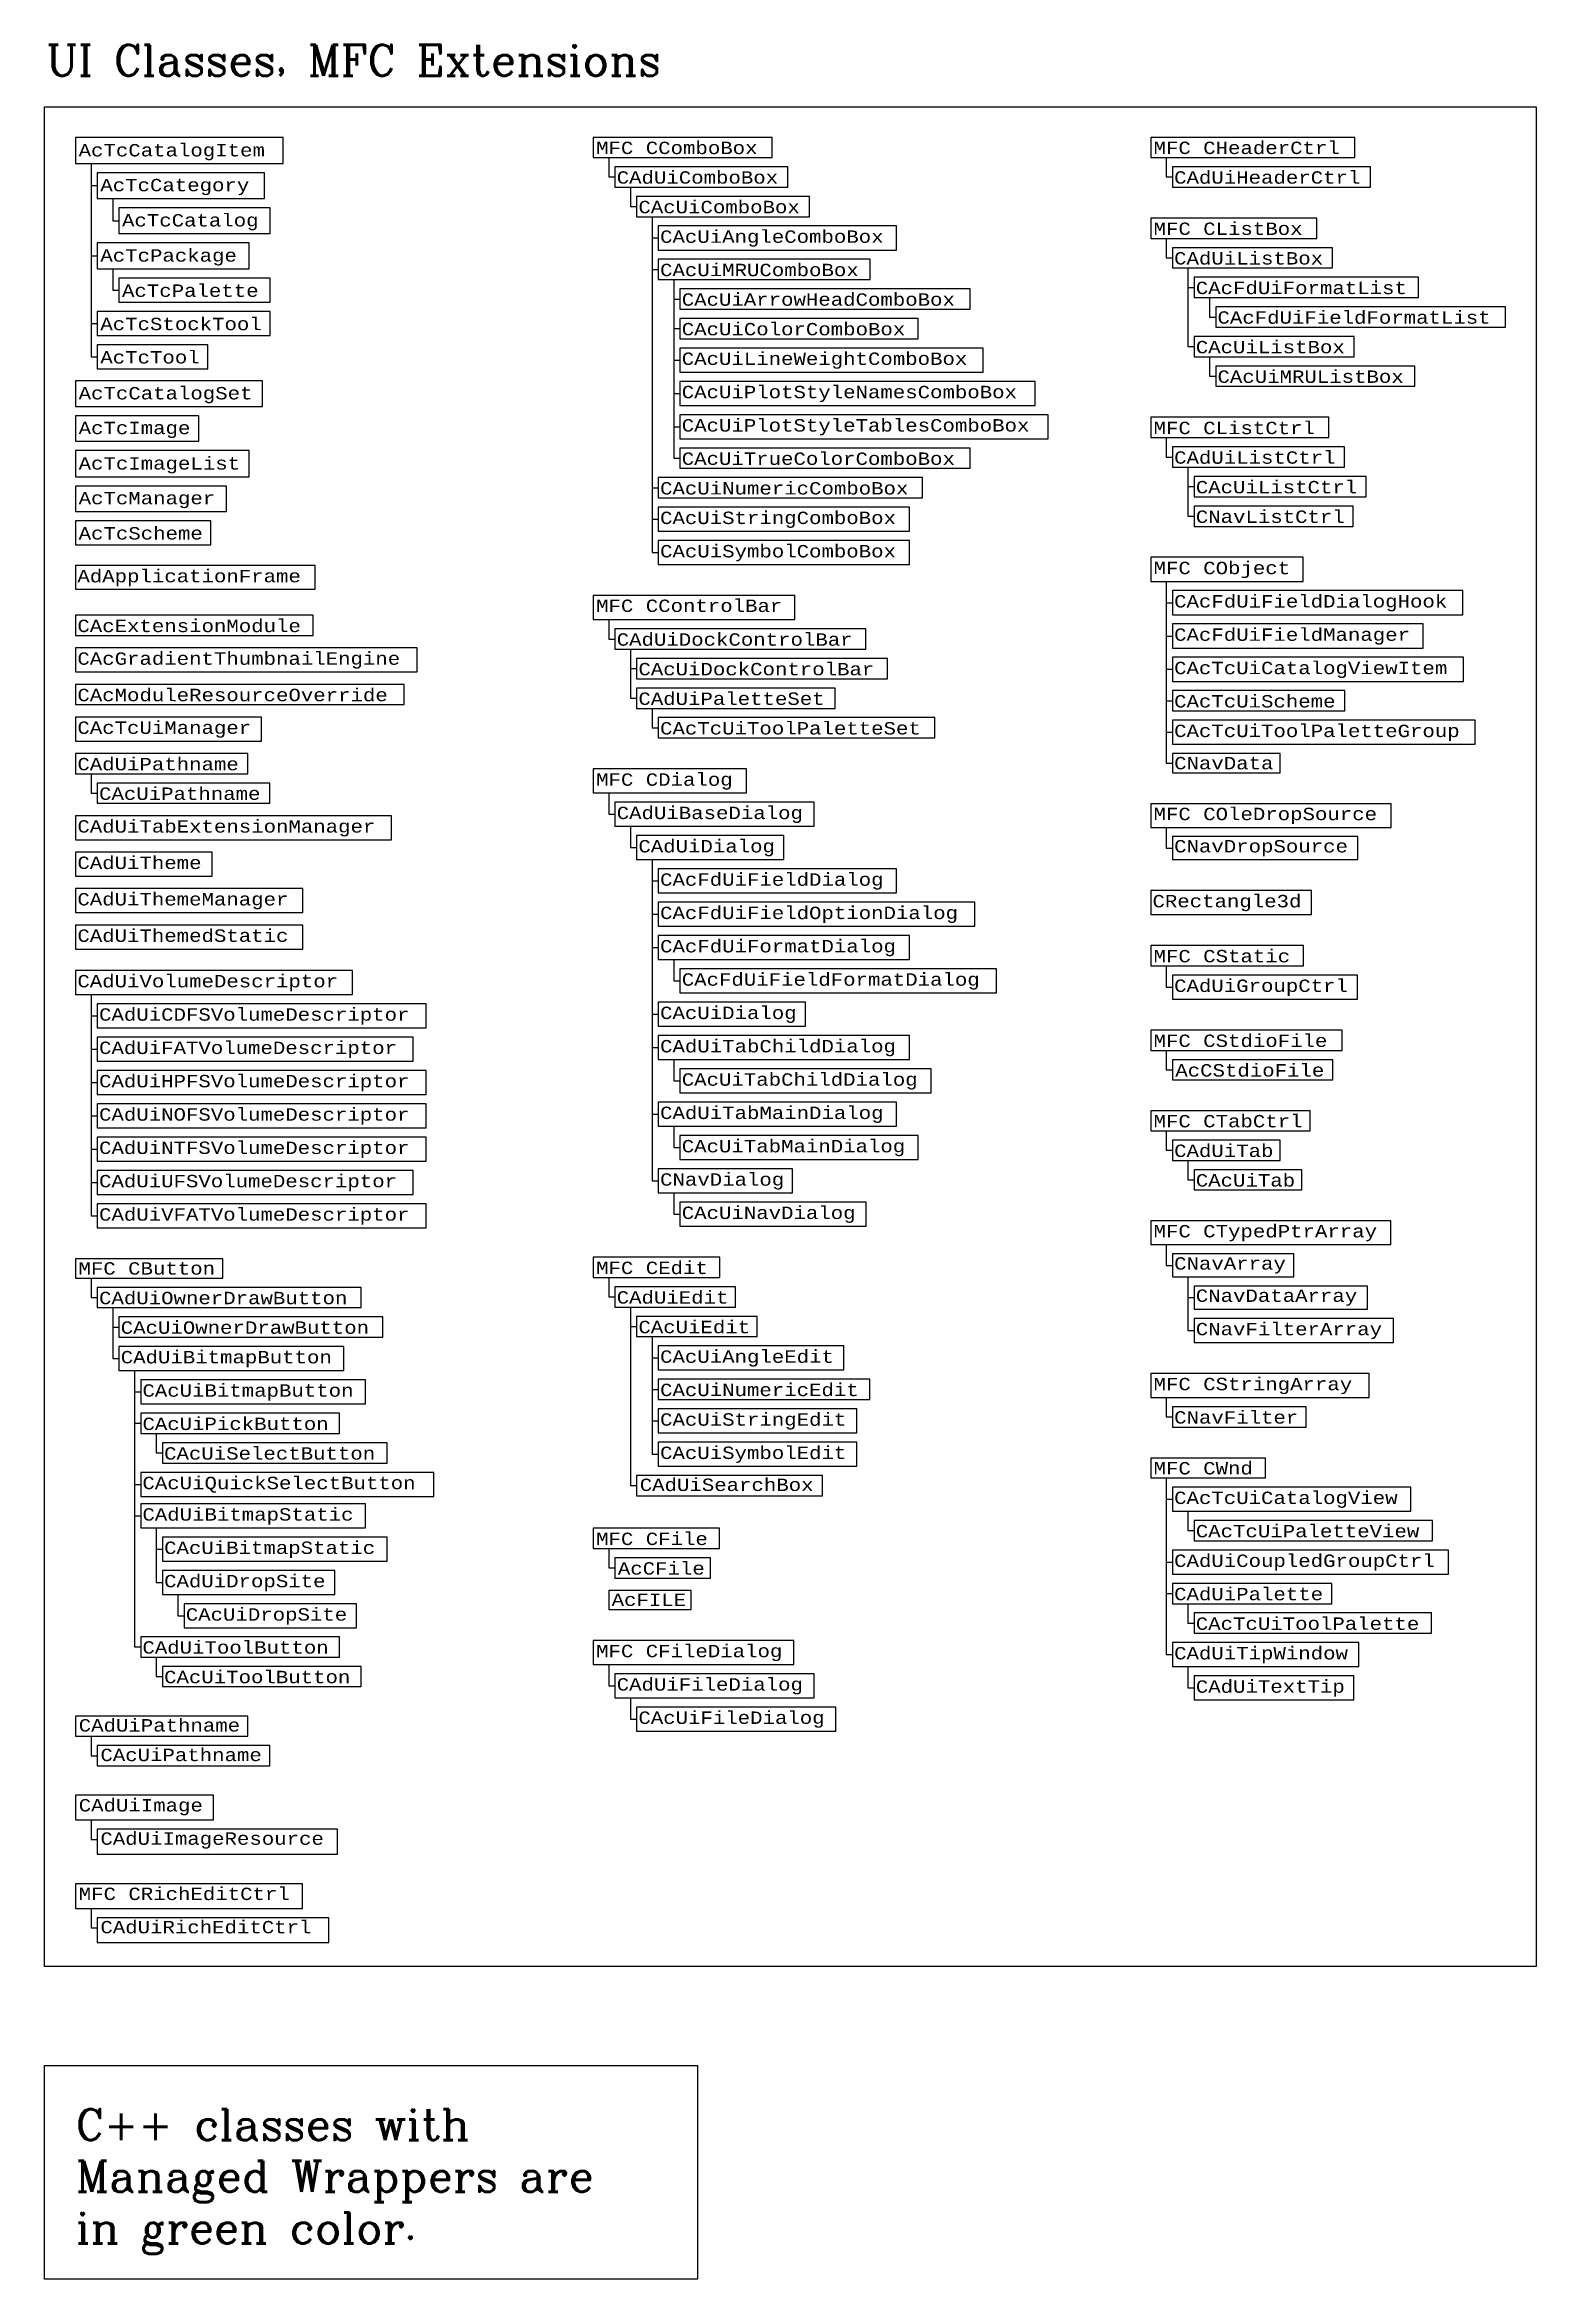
# Model space of a CAD drawing. Header units: inches. Extents: x 349 to 921, y -344 to 10.
# Drawn here: x 539 to 587.2, y -70 to 2.1 of the extents above; entities that cross this region are included whole.
import ezdxf

# ---------------------------------------------------------------- set-up
doc = ezdxf.new("R2010")
doc.units = ezdxf.units.IN
doc.header["$MEASUREMENT"] = 0
for name, color, linetype in [('ObjectARX 2009 Unmanaged classes', 7, 'Continuous'), ('Unmanaged classes', 7, 'Continuous'), ('Unmanaged classes w .NET Wrappers', 3, 'Continuous')]:
    doc.layers.add(name, color=color, linetype=linetype)
doc.styles.add('Headings', font='romanc.shx', dxfattribs={"height": 1})
doc.styles.get("Standard").update_dxf_attribs({"font": 'cour.ttf'})
doc.styles.add('Unmanaged', font='cour.ttf', dxfattribs={"height": 0.2})

msp = doc.modelspace()

# ---------------------------------------------------------------- texts
at = {"color": 7, "insert": (539.052, 2.1), "char_height": 1, "width": 47.11058, "attachment_point": 1, "style": 'Headings'}
msp.add_mtext('UI Classes, MFC Extensions', dxfattribs=at)
at = {"insert": (540.012, -64.515), "char_height": 1, "width": 18.80992, "attachment_point": 1, "style": 'Headings'}
msp.add_mtext('C++ classes with Managed Wrappers are in green color.', dxfattribs=at)
at = {"layer": 'ObjectARX 2009 Unmanaged classes'}
for s, p in [('CAdUiTheme', (540.058, -24.499)), ('CAdUiThemeManager', (540.058, -25.675)), ('CAdUiThemedStatic', (540.058, -26.85))]:
    msp.add_text(s, height=0.4, dxfattribs=at).set_placement(p)
at = {"layer": 'ObjectARX 2009 Unmanaged classes', "char_height": 0.4, "attachment_point": 1}
for s, insert in [('{\\Fcourier new;CAdUiSearchBox}', (558.214, -44.17)), ('{\\Fcourier new;CAdUiPathname}', (540.101, -51.931)), ('{\\Fcourier new;CAcUiPathname}', (540.801, -52.886)), ('{\\Fcourier new|c0;CAdUiImage}', (540.101, -54.511)), ('{\\Fcourier new|c0;CAdUiImageResource}', (540.801, -55.586)), ('{\\Fcourier new|c0;MFC CRichEditCtrl}', (540.101, -57.369)), ('{\\Fcourier new|c0;CAdUiRichEditCtrl}', (540.801, -58.443))]:
    msp.add_mtext(s, dxfattribs=dict(at, insert=insert))
at = {"layer": 'Unmanaged classes', "style": 'Unmanaged'}
for s, p in [('MFC CComboBox', (556.806, -1.429)), ('MFC CHeaderCtrl', (574.804, -1.429)), ('CAdUiComboBox', (557.471, -2.384)), ('CAdUiHeaderCtrl', (575.468, -2.384)), ('CAcUiComboBox', (558.171, -3.338)), ('MFC CListBox', (574.804, -4.038)), ('CAcUiAngleComboBox', (558.871, -4.293)), ('CAcUiMRUComboBox', (558.871, -5.369)), ('CAdUiListBox', (575.468, -4.993)), ('CAcFdUiFormatList', (576.168, -5.948)), ('CAcUiArrowHeadComboBox', (559.571, -6.323)), ('CAcFdUiFieldFormatList', (576.868, -6.903)), ('CAcUiColorComboBox', (559.571, -7.278)), ('CAcUiLineWeightComboBox', (559.571, -8.233)), ('CAcUiListBox', (576.168, -7.857)), ('CAcUiMRUListBox', (576.868, -8.812)), ('CAcUiPlotStyleNamesComboBox', (559.571, -9.308)), ('CAcUiPlotStyleTablesComboBox', (559.571, -10.383)), ('MFC CListCtrl', (574.804, -10.467)), ('CAcUiTrueColorComboBox', (559.571, -11.459)), ('CAdUiListCtrl', (575.468, -11.421)), ('CAcUiNumericComboBox', (558.871, -12.414)), ('CAcUiListCtrl', (576.168, -12.376)), ('CAcUiStringComboBox', (558.871, -13.368)), ('CNavListCtrl', (576.168, -13.331)), ('CAcUiSymbolComboBox', (558.871, -14.444)), ('AdApplicationFrame', (540.058, -15.248)), ('MFC CObject', (574.804, -14.985)), ('MFC CControlBar', (556.806, -16.205)), ('CAcFdUiFieldDialogHook', (575.468, -16.061)), ('CAcExtensionModule', (540.058, -16.854)), ('CAdUiDockControlBar', (557.471, -17.294)), ('CAcFdUiFieldManager', (575.468, -17.136)), ('CAcGradientThumbnailEngine', (540.058, -17.909)), ('CAcUiDockControlBar', (558.171, -18.249)), ('CAcTcUiCatalogViewItem', (575.468, -18.212)), ('CAcModuleResourceOverride', (540.058, -19.084)), ('CAdUiPaletteSet', (558.171, -19.204)), ('CAcTcUiScheme', (575.468, -19.287)), ('CAcTcUiManager', (540.058, -20.139)), ('CAcTcUiToolPaletteSet', (558.871, -20.158)), ('CAcTcUiToolPaletteGroup', (575.468, -20.242)), ('CAdUiPathname', (540.058, -21.314)), ('CNavData', (575.468, -21.283)), ('MFC CDialog', (556.806, -21.813)), ('CAcUiPathname', (540.758, -22.269)), ('CAdUiTabExtensionManager', (540.058, -23.324)), ('CAdUiBaseDialog', (557.471, -22.889)), ('MFC COleDropSource', (574.804, -22.923)), ('CAdUiDialog', (558.171, -23.964)), ('CNavDropSource', (575.468, -23.964)), ('CAcFdUiFieldDialog', (558.871, -25.039)), ('CAcFdUiFieldOptionDialog', (558.871, -26.115)), ('CRectangle3d', (574.768, -25.736)), ('CAcFdUiFormatDialog', (558.871, -27.19)), ('MFC CStatic', (574.804, -27.511)), ('CAdUiVolumeDescriptor', (540.058, -28.318)), ('CAcFdUiFieldFormatDialog', (559.571, -28.265)), ('CAdUiGroupCtrl', (575.468, -28.466)), ('CAdUiCDFSVolumeDescriptor', (540.758, -29.394)), ('CAcUiDialog', (558.871, -29.341)), ('CAdUiFATVolumeDescriptor', (540.758, -30.469)), ('CAdUiTabChildDialog', (558.871, -30.416)), ('MFC CStdioFile', (574.804, -30.241)), ('AcCStdioFile', (575.506, -31.196)), ('CAdUiHPFSVolumeDescriptor', (540.758, -31.544)), ('CAcUiTabChildDialog', (559.571, -31.492)), ('CAdUiNOFSVolumeDescriptor', (540.758, -32.62)), ('CAdUiTabMainDialog', (558.871, -32.567)), ('MFC CTabCtrl', (574.804, -32.836)), ('CAdUiNTFSVolumeDescriptor', (540.758, -33.695)), ('CAcUiTabMainDialog', (559.571, -33.642)), ('CAdUiTab', (575.468, -33.791)), ('CAdUiUFSVolumeDescriptor', (540.758, -34.77)), ('CNavDialog', (558.871, -34.718)), ('CAcUiTab', (576.168, -34.746)), ('CAdUiVFATVolumeDescriptor', (540.758, -35.846)), ('CAcUiNavDialog', (559.571, -35.793)), ('MFC CTypedPtrArray', (574.804, -36.386)), ('MFC CButton', (540.093, -37.587)), ('MFC CEdit', (556.806, -37.569)), ('CNavArray', (575.468, -37.427)), ('CNavArray', (575.468, -37.427)), ('CAdUiOwnerDrawButton', (540.758, -38.542)), ('CAdUiEdit', (557.471, -38.523)), ('CNavDataArray', (576.168, -38.468)), ('CNavDataArray', (576.168, -38.468)), ('CAcUiOwnerDrawButton', (541.458, -39.496)), ('CAcUiEdit', (558.171, -39.478)), ('CNavFilterArray', (576.168, -39.544)), ('CNavFilterArray', (576.168, -39.544)), ('CAdUiBitmapButton', (541.458, -40.451)), ('CAcUiAngleEdit', (558.871, -40.433)), ('CAcUiBitmapButton', (542.158, -41.527)), ('CAcUiNumericEdit', (558.871, -41.508)), ('MFC CStringArray', (574.804, -41.319)), ('CAcUiPickButton', (542.158, -42.602)), ('CAcUiStringEdit', (558.871, -42.463)), ('CNavFilter', (575.468, -42.395)), ('CAcUiSelectButton', (542.858, -43.557)), ('CAcUiSymbolEdit', (558.871, -43.538)), ('MFC CWnd', (574.804, -44.035)), ('CAcUiQuickSelectButton', (542.158, -44.511)), ('CAcTcUiCatalogView', (575.468, -44.99)), ('CAdUiBitmapStatic', (542.158, -45.526)), ('MFC CFile', (556.806, -46.314)), ('CAcTcUiPaletteView', (576.168, -46.065)), ('CAcUiBitmapStatic', (542.858, -46.602)), ('AcCFile', (557.508, -47.268)), ('CAdUiCoupledGroupCtrl', (575.468, -47.02)), ('CAdUiDropSite', (542.858, -47.677)), ('AcFILE', (557.308, -48.279)), ('CAdUiPalette', (575.468, -48.095)), ('CAcUiDropSite', (543.558, -48.753)), ('CAcTcUiToolPalette', (576.168, -49.05)), ('CAdUiToolButton', (542.158, -49.817)), ('MFC CFileDialog', (556.806, -49.934)), ('CAdUiTipWindow', (575.468, -50.004)), ('CAcUiToolButton', (542.858, -50.772)), ('CAdUiFileDialog', (557.471, -51.01)), ('CAdUiTextTip', (576.168, -51.08)), ('CAcUiFileDialog', (558.171, -52.085))]:
    msp.add_text(s, height=0.4, dxfattribs=at).set_placement(p)
at = {"layer": 'Unmanaged classes w .NET Wrappers', "style": 'Unmanaged'}
for s, p in [('AcTcCatalogItem', (540.099, -1.505)), ('AcTcCategory', (540.799, -2.63)), ('AcTcCatalog', (541.499, -3.766)), ('AcTcPackage', (540.799, -4.901)), ('AcTcPalette', (541.499, -6.037)), ('AcTcStockTool', (540.799, -7.112)), ('AcTcTool', (540.799, -8.187)), ('AcTcCatalogSet', (540.099, -9.346)), ('AcTcImage', (540.099, -10.467)), ('AcTcImageList', (540.099, -11.61)), ('AcTcManager', (540.099, -12.731)), ('AcTcScheme', (540.099, -13.867))]:
    msp.add_text(s, height=0.4, dxfattribs=at).set_placement(p)

# ---------------------------------------------------------------- linework, layer by layer
for p, q in [((540.501, -1.736), (540.501, -7.97)), ((557.214, -1.54), (557.214, -2.168)), ((575.212, -1.54), (575.212, -2.168)), ((540.501, -2.448), (540.701, -2.448)), ((541.201, -2.861), (541.201, -3.579)), ((557.214, -2.168), (557.414, -2.168)), ((557.914, -2.495), (557.914, -3.122)), ((575.212, -2.168), (575.412, -2.168)), ((541.201, -3.579), (541.401, -3.579)), ((557.914, -3.122), (558.114, -3.122)), ((558.614, -3.45), (558.614, -14.288)), ((558.614, -4.137), (558.814, -4.137)), ((575.212, -4.15), (575.212, -4.777)), ((540.501, -4.715), (540.701, -4.715)), ((575.212, -4.777), (575.412, -4.777)), ((541.201, -5.132), (541.201, -5.82)), ((558.614, -5.152), (558.814, -5.152)), ((559.314, -5.48), (559.314, -11.243)), ((575.912, -5.104), (575.912, -7.641)), ((575.912, -5.732), (576.112, -5.732)), ((541.201, -5.82), (541.401, -5.82)), ((559.314, -6.107), (559.514, -6.107)), ((576.612, -6.059), (576.612, -6.687)), ((540.501, -6.895), (540.701, -6.895)), ((559.314, -7.062), (559.514, -7.062)), ((576.612, -6.687), (576.812, -6.687)), ((575.912, -7.641), (576.112, -7.641)), ((540.501, -7.97), (540.701, -7.97)), ((559.314, -8.077), (559.514, -8.077)), ((576.612, -7.969), (576.612, -8.596)), ((576.612, -8.596), (576.812, -8.596)), ((559.314, -9.152), (559.514, -9.152)), ((559.314, -10.228), (559.514, -10.228)), ((575.212, -10.578), (575.212, -11.205)), ((559.314, -11.243), (559.514, -11.243)), ((575.212, -11.205), (575.412, -11.205)), ((575.912, -11.533), (575.912, -13.115)), ((558.614, -12.197), (558.814, -12.197)), ((575.912, -12.16), (576.112, -12.16)), ((558.614, -13.212), (558.814, -13.212)), ((575.912, -13.115), (576.112, -13.115)), ((558.614, -14.288), (558.814, -14.288)), ((575.212, -15.217), (575.212, -21.084)), ((557.214, -16.451), (557.214, -17.078)), ((575.212, -15.905), (575.412, -15.905)), ((557.214, -17.078), (557.414, -17.078)), ((575.212, -16.981), (575.412, -16.981)), ((557.914, -17.406), (557.914, -18.988)), ((557.914, -18.033), (558.114, -18.033)), ((575.212, -18.056), (575.412, -18.056)), ((557.914, -18.988), (558.114, -18.988)), ((558.614, -19.315), (558.614, -19.942)), ((575.212, -19.071), (575.412, -19.071)), ((558.614, -19.942), (558.814, -19.942)), ((575.212, -20.086), (575.412, -20.086)), ((540.501, -21.426), (540.501, -22.053)), ((575.212, -21.084), (575.412, -21.084)), ((540.501, -22.053), (540.701, -22.053)), ((557.214, -22.045), (557.214, -22.733)), ((557.214, -22.733), (557.414, -22.733)), ((557.914, -23.121), (557.914, -23.808)), ((575.212, -23.155), (575.212, -23.826)), ((557.914, -23.808), (558.114, -23.808)), ((558.614, -24.196), (558.614, -34.562)), ((575.212, -23.826), (575.412, -23.826)), ((558.614, -24.884), (558.814, -24.884)), ((558.614, -25.959), (558.814, -25.959)), ((558.614, -27.034), (558.814, -27.034)), ((559.314, -27.422), (559.314, -28.11)), ((559.314, -28.11), (559.514, -28.11)), ((575.212, -27.622), (575.212, -28.31)), ((540.501, -28.55), (540.501, -35.69)), ((575.212, -28.31), (575.412, -28.31)), ((540.501, -29.238), (540.701, -29.238)), ((558.614, -29.185), (558.814, -29.185)), ((558.614, -30.261), (558.814, -30.261)), ((540.501, -30.313), (540.701, -30.313)), ((559.314, -30.648), (559.314, -31.336)), ((575.212, -30.353), (575.212, -30.98)), ((575.212, -30.98), (575.412, -30.98)), ((540.501, -31.389), (540.701, -31.389)), ((559.314, -31.336), (559.514, -31.336)), ((558.614, -32.411), (558.814, -32.411)), ((540.501, -32.464), (540.701, -32.464)), ((559.314, -32.799), (559.314, -33.487)), ((575.212, -32.948), (575.212, -33.575)), ((540.501, -33.539), (540.701, -33.539)), ((559.314, -33.487), (559.514, -33.487)), ((575.212, -33.575), (575.412, -33.575)), ((558.614, -34.562), (558.814, -34.562)), ((575.912, -33.902), (575.912, -34.53)), ((575.912, -34.53), (576.112, -34.53)), ((540.501, -34.615), (540.701, -34.615)), ((559.314, -34.95), (559.314, -35.637)), ((540.501, -35.69), (540.701, -35.69)), ((559.314, -35.637), (559.514, -35.637)), ((575.212, -36.618), (575.212, -37.289)), ((575.212, -36.618), (575.212, -37.289)), ((575.212, -37.289), (575.412, -37.289)), ((575.212, -37.289), (575.412, -37.289)), ((540.501, -37.698), (540.501, -38.326)), ((557.214, -37.68), (557.214, -38.307)), ((575.912, -37.659), (575.912, -39.388)), ((575.912, -37.659), (575.912, -39.388)), ((540.501, -38.326), (540.701, -38.326)), ((541.201, -38.653), (541.201, -40.295)), ((557.214, -38.307), (557.414, -38.307)), ((557.914, -38.635), (557.914, -44.397)), ((575.912, -38.33), (576.112, -38.33)), ((575.912, -38.33), (576.112, -38.33)), ((541.201, -39.28), (541.401, -39.28)), ((557.914, -39.262), (558.114, -39.262)), ((558.614, -39.589), (558.614, -43.382)), ((575.912, -39.388), (576.112, -39.388)), ((575.912, -39.388), (576.112, -39.388)), ((541.201, -40.295), (541.401, -40.295)), ((558.614, -40.277), (558.814, -40.277)), ((541.901, -40.683), (541.901, -49.601)), ((541.901, -41.371), (542.101, -41.371)), ((558.614, -41.292), (558.814, -41.292)), ((575.212, -41.551), (575.212, -42.178)), ((541.901, -42.386), (542.101, -42.386)), ((558.614, -42.307), (558.814, -42.307)), ((575.212, -42.178), (575.412, -42.178)), ((542.601, -42.713), (542.601, -43.341)), ((542.601, -43.341), (542.801, -43.341)), ((558.614, -43.382), (558.814, -43.382)), ((541.901, -44.356), (542.101, -44.356)), ((557.914, -44.397), (558.114, -44.397)), ((575.212, -44.146), (575.212, -49.849)), ((541.901, -45.371), (542.101, -45.371)), ((575.212, -44.834), (575.412, -44.834)), ((575.912, -45.222), (575.912, -45.849)), ((542.601, -45.758), (542.601, -47.521)), ((575.912, -45.849), (576.112, -45.849)), ((542.601, -46.446), (542.801, -46.446)), ((557.214, -46.425), (557.214, -47.052)), ((575.212, -46.864), (575.412, -46.864)), ((542.601, -47.521), (542.801, -47.521)), ((557.214, -47.052), (557.414, -47.052)), ((543.301, -47.909), (543.301, -48.597)), ((575.212, -47.879), (575.412, -47.879)), ((575.912, -48.206), (575.912, -48.834)), ((543.301, -48.597), (543.501, -48.597)), ((575.912, -48.834), (576.112, -48.834)), ((541.901, -49.601), (542.101, -49.601)), ((542.601, -49.928), (542.601, -50.556)), ((557.214, -50.166), (557.214, -50.854)), ((575.212, -49.849), (575.412, -49.849)), ((575.912, -50.236), (575.912, -50.924)), ((542.601, -50.556), (542.801, -50.556)), ((557.214, -50.854), (557.414, -50.854)), ((575.912, -50.924), (576.112, -50.924)), ((557.914, -51.242), (557.914, -51.929)), ((540.501, -52.486), (540.501, -53.113)), ((557.914, -51.929), (558.114, -51.929)), ((540.501, -53.113), (540.701, -53.113)), ((540.501, -55.186), (540.501, -55.813)), ((540.501, -55.813), (540.701, -55.813)), ((540.501, -58.043), (540.501, -58.671)), ((540.501, -58.671), (540.701, -58.671))]:
    msp.add_line(p, q)
for points in [[(539.001, 0.1), (587.162, 0.1), (587.162, -59.909), (539.001, -59.909)], [(540.001, -0.9), (540.001, -1.736), (546.705, -1.736), (546.705, -0.9)], [(556.714, -0.9), (556.714, -1.54), (562.495, -1.54), (562.495, -0.9)], [(574.712, -0.9), (574.712, -1.54), (581.304, -1.54), (581.304, -0.9)], [(540.701, -2.036), (540.701, -2.861), (546.096, -2.861), (546.096, -2.036)], [(557.414, -1.84), (557.414, -2.495), (562.999, -2.495), (562.999, -1.84)], [(575.412, -1.84), (575.412, -2.495), (581.808, -2.495), (581.808, -1.84)], [(558.114, -2.795), (558.114, -3.45), (563.699, -3.45), (563.699, -2.795)], [(541.401, -3.161), (541.401, -3.997), (546.284, -3.997), (546.284, -3.161)], [(574.712, -3.495), (574.712, -4.15), (580.073, -4.15), (580.073, -3.495)], [(540.701, -4.297), (540.701, -5.132), (545.608, -5.132), (545.608, -4.297)], [(558.814, -3.75), (558.814, -4.525), (566.5, -4.525), (566.5, -3.75)], [(558.814, -4.825), (558.814, -5.48), (565.659, -5.48), (565.659, -4.825)], [(575.412, -4.45), (575.412, -5.104), (580.577, -5.104), (580.577, -4.45)], [(541.401, -5.432), (541.401, -6.208), (546.284, -6.208), (546.284, -5.432)], [(576.112, -5.404), (576.112, -6.059), (583.361, -6.059), (583.361, -5.404)], [(559.514, -5.78), (559.514, -6.435), (568.88, -6.435), (568.88, -5.78)], [(576.812, -6.359), (576.812, -7.014), (586.162, -7.014), (586.162, -6.359)], [(540.701, -6.508), (540.701, -7.283), (546.284, -7.283), (546.284, -6.508)], [(559.514, -6.735), (559.514, -7.389), (567.2, -7.389), (567.2, -6.735)], [(540.701, -7.583), (540.701, -8.358), (544.273, -8.358), (544.273, -7.583)], [(559.514, -7.689), (559.514, -8.465), (569.301, -8.465), (569.301, -7.689)], [(576.112, -7.314), (576.112, -7.969), (581.277, -7.969), (581.277, -7.314)], [(576.812, -8.269), (576.812, -8.923), (583.237, -8.923), (583.237, -8.269)], [(540.001, -8.742), (540.001, -9.577), (546.037, -9.577), (546.037, -8.742)], [(559.514, -8.765), (559.514, -9.54), (570.981, -9.54), (570.981, -8.765)], [(540.001, -9.877), (540.001, -10.698), (543.981, -10.698), (543.981, -9.877)], [(559.514, -9.84), (559.514, -10.615), (571.402, -10.615), (571.402, -9.84)], [(574.712, -9.923), (574.712, -10.578), (580.464, -10.578), (580.464, -9.923)], [(540.001, -10.998), (540.001, -11.841), (545.599, -11.841), (545.599, -10.998)], [(559.514, -10.915), (559.514, -11.57), (568.88, -11.57), (568.88, -10.915)], [(575.412, -10.878), (575.412, -11.533), (580.967, -11.533), (580.967, -10.878)], [(540.001, -12.141), (540.001, -12.962), (544.867, -12.962), (544.867, -12.141)], [(558.814, -11.87), (558.814, -12.525), (567.34, -12.525), (567.34, -11.87)], [(576.112, -11.833), (576.112, -12.487), (581.667, -12.487), (581.667, -11.833)], [(558.814, -12.825), (558.814, -13.6), (566.92, -13.6), (566.92, -12.825)], [(576.112, -12.787), (576.112, -13.442), (581.247, -13.442), (581.247, -12.787)], [(540.001, -13.262), (540.001, -14.037), (544.365, -14.037), (544.365, -13.262)], [(558.814, -13.9), (558.814, -14.676), (566.92, -14.676), (566.92, -13.9)], [(540.001, -14.705), (540.001, -15.469), (547.74, -15.469), (547.74, -14.705)], [(574.712, -14.442), (574.712, -15.217), (579.636, -15.217), (579.636, -14.442)], [(556.714, -15.676), (556.714, -16.451), (563.223, -16.451), (563.223, -15.676)], [(575.412, -15.517), (575.412, -16.293), (584.792, -16.293), (584.792, -15.517)], [(540.001, -16.311), (540.001, -16.966), (547.667, -16.966), (547.667, -16.311)], [(557.414, -16.751), (557.414, -17.406), (565.514, -17.406), (565.514, -16.751)], [(575.412, -16.593), (575.412, -17.368), (583.512, -17.368), (583.512, -16.593)], [(540.001, -17.366), (540.001, -18.141), (551.028, -18.141), (551.028, -17.366)], [(558.114, -17.706), (558.114, -18.36), (566.214, -18.36), (566.214, -17.706)], [(575.412, -17.668), (575.412, -18.444), (584.807, -18.444), (584.807, -17.668)], [(540.001, -18.541), (540.001, -19.196), (550.608, -19.196), (550.608, -18.541)], [(558.114, -18.66), (558.114, -19.315), (564.523, -19.315), (564.523, -18.66)], [(575.412, -18.744), (575.412, -19.398), (580.977, -19.398), (580.977, -18.744)], [(540.001, -19.596), (540.001, -20.371), (546.001, -20.371), (546.001, -19.596)], [(558.814, -19.615), (558.814, -20.27), (567.744, -20.27), (567.744, -19.615)], [(575.412, -19.698), (575.412, -20.474), (585.192, -20.474), (585.192, -19.698)], [(540.001, -20.771), (540.001, -21.426), (545.566, -21.426), (545.566, -20.771)], [(575.412, -20.774), (575.412, -21.394), (578.889, -21.394), (578.889, -20.774)], [(556.714, -21.27), (556.714, -22.045), (561.662, -22.045), (561.662, -21.27)], [(540.701, -21.726), (540.701, -22.38), (546.266, -22.38), (546.266, -21.726)], [(557.414, -22.345), (557.414, -23.121), (563.846, -23.121), (563.846, -22.345)], [(540.001, -22.78), (540.001, -23.556), (550.203, -23.556), (550.203, -22.78)], [(574.712, -22.394), (574.712, -23.155), (582.476, -23.155), (582.476, -22.394)], [(558.114, -23.421), (558.114, -24.196), (562.865, -24.196), (562.865, -23.421)], [(575.412, -23.455), (575.412, -24.196), (581.397, -24.196), (581.397, -23.455)], [(540.001, -23.956), (540.001, -24.731), (544.406, -24.731), (544.406, -23.956)], [(558.814, -24.496), (558.814, -25.271), (566.507, -25.271), (566.507, -24.496)], [(540.001, -25.131), (540.001, -25.907), (547.332, -25.907), (547.332, -25.131)], [(574.712, -25.196), (574.712, -25.968), (579.899, -25.968), (579.899, -25.196)], [(558.814, -25.571), (558.814, -26.347), (569.028, -26.347), (569.028, -25.571)], [(540.001, -26.307), (540.001, -27.082), (547.332, -27.082), (547.332, -26.307)], [(558.814, -26.647), (558.814, -27.422), (566.927, -27.422), (566.927, -26.647)], [(574.712, -26.968), (574.712, -27.622), (579.642, -27.622), (579.642, -26.968)], [(540.001, -27.775), (540.001, -28.55), (548.942, -28.55), (548.942, -27.775)], [(559.514, -27.722), (559.514, -28.497), (569.728, -28.497), (569.728, -27.722)], [(575.412, -27.922), (575.412, -28.698), (581.388, -28.698), (581.388, -27.922)], [(558.814, -28.797), (558.814, -29.573), (563.565, -29.573), (563.565, -28.797)], [(540.701, -28.85), (540.701, -29.626), (551.323, -29.626), (551.323, -28.85)], [(540.701, -29.926), (540.701, -30.701), (550.903, -30.701), (550.903, -29.926)], [(558.814, -29.873), (558.814, -30.648), (566.927, -30.648), (566.927, -29.873)], [(574.712, -29.698), (574.712, -30.353), (580.893, -30.353), (580.893, -29.698)], [(540.701, -31.001), (540.701, -31.776), (551.323, -31.776), (551.323, -31.001)], [(559.514, -30.948), (559.514, -31.724), (567.627, -31.724), (567.627, -30.948)], [(575.412, -30.653), (575.412, -31.307), (580.594, -31.307), (580.594, -30.653)], [(540.701, -32.076), (540.701, -32.852), (551.323, -32.852), (551.323, -32.076)], [(558.814, -32.024), (558.814, -32.799), (566.507, -32.799), (566.507, -32.024)], [(574.712, -32.307), (574.712, -32.948), (579.858, -32.948), (579.858, -32.307)], [(540.701, -33.152), (540.701, -33.927), (551.323, -33.927), (551.323, -33.152)], [(559.514, -33.099), (559.514, -33.874), (567.207, -33.874), (567.207, -33.099)], [(575.412, -33.248), (575.412, -33.902), (578.889, -33.902), (578.889, -33.248)], [(540.701, -34.227), (540.701, -35.002), (550.903, -35.002), (550.903, -34.227)], [(558.814, -34.174), (558.814, -34.95), (563.145, -34.95), (563.145, -34.174)], [(576.112, -34.202), (576.112, -34.857), (579.589, -34.857), (579.589, -34.202)], [(540.701, -35.302), (540.701, -36.078), (551.323, -36.078), (551.323, -35.302)], [(559.514, -35.25), (559.514, -36.025), (565.526, -36.025), (565.526, -35.25)], [(574.712, -35.857), (574.712, -36.618), (582.464, -36.618), (582.464, -35.857)], [(574.712, -35.857), (574.712, -36.618), (582.464, -36.618), (582.464, -35.857)], [(540.001, -37.078), (540.001, -37.698), (544.751, -37.698), (544.751, -37.078)], [(556.714, -37.025), (556.714, -37.68), (560.798, -37.68), (560.798, -37.025)], [(575.412, -36.918), (575.412, -37.659), (579.332, -37.659), (579.332, -36.918)], [(575.412, -36.918), (575.412, -37.659), (579.332, -37.659), (579.332, -36.918)], [(540.701, -37.998), (540.701, -38.653), (549.221, -38.653), (549.221, -37.998)], [(557.414, -37.98), (557.414, -38.635), (561.302, -38.635), (561.302, -37.98)], [(576.112, -37.959), (576.112, -38.7), (581.713, -38.7), (581.713, -37.959)], [(576.112, -37.959), (576.112, -38.7), (581.713, -38.7), (581.713, -37.959)], [(558.114, -38.935), (558.114, -39.589), (562.002, -39.589), (562.002, -38.935)], [(541.401, -38.953), (541.401, -39.608), (549.921, -39.608), (549.921, -38.953)], [(576.112, -39), (576.112, -39.776), (582.553, -39.776), (582.553, -39)], [(576.112, -39), (576.112, -39.776), (582.553, -39.776), (582.553, -39)], [(541.401, -39.908), (541.401, -40.683), (548.661, -40.683), (548.661, -39.908)], [(558.814, -39.889), (558.814, -40.665), (564.803, -40.665), (564.803, -39.889)], [(542.101, -40.983), (542.101, -41.759), (549.361, -41.759), (549.361, -40.983)], [(558.814, -40.965), (558.814, -41.619), (565.643, -41.619), (565.643, -40.965)], [(574.712, -40.776), (574.712, -41.551), (581.769, -41.551), (581.769, -40.776)], [(542.101, -42.059), (542.101, -42.713), (548.52, -42.713), (548.52, -42.059)], [(558.814, -41.919), (558.814, -42.695), (565.223, -42.695), (565.223, -41.919)], [(575.412, -41.851), (575.412, -42.506), (579.731, -42.506), (579.731, -41.851)], [(542.801, -43.013), (542.801, -43.668), (550.061, -43.668), (550.061, -43.013)], [(558.814, -42.995), (558.814, -43.77), (565.223, -43.77), (565.223, -42.995)], [(542.101, -43.968), (542.101, -44.743), (551.565, -44.743), (551.565, -43.968)], [(574.712, -43.506), (574.712, -44.146), (578.414, -44.146), (578.414, -43.506)], [(558.114, -44.07), (558.114, -44.725), (564.119, -44.725), (564.119, -44.07)], [(575.412, -44.446), (575.412, -45.222), (583.112, -45.222), (583.112, -44.446)], [(542.101, -44.983), (542.101, -45.758), (549.356, -45.758), (549.356, -44.983)], [(542.801, -46.058), (542.801, -46.834), (550.056, -46.834), (550.056, -46.058)], [(556.714, -45.77), (556.714, -46.425), (560.794, -46.425), (560.794, -45.77)], [(576.112, -45.522), (576.112, -46.176), (583.812, -46.176), (583.812, -45.522)], [(557.414, -46.725), (557.414, -47.379), (560.495, -47.379), (560.495, -46.725)], [(575.412, -46.476), (575.412, -47.252), (584.329, -47.252), (584.329, -46.476)], [(542.801, -47.134), (542.801, -47.909), (548.366, -47.909), (548.366, -47.134)], [(575.412, -47.552), (575.412, -48.206), (580.556, -48.206), (580.556, -47.552)], [(543.501, -48.209), (543.501, -48.985), (549.066, -48.985), (549.066, -48.209)], [(557.214, -47.779), (557.214, -48.391), (559.875, -48.391), (559.875, -47.779)], [(576.112, -48.506), (576.112, -49.161), (583.777, -49.161), (583.777, -48.506)], [(542.101, -49.274), (542.101, -49.928), (548.52, -49.928), (548.52, -49.274)], [(556.714, -49.391), (556.714, -50.166), (563.193, -50.166), (563.193, -49.391)], [(575.412, -49.461), (575.412, -50.236), (581.431, -50.236), (581.431, -49.461)], [(542.801, -50.228), (542.801, -50.883), (549.22, -50.883), (549.22, -50.228)], [(557.414, -50.466), (557.414, -51.242), (563.846, -51.242), (563.846, -50.466)], [(576.112, -50.536), (576.112, -51.312), (581.27, -51.312), (581.27, -50.536)], [(540.001, -51.831), (540.001, -52.486), (545.566, -52.486), (545.566, -51.831)], [(558.114, -51.542), (558.114, -52.317), (564.546, -52.317), (564.546, -51.542)], [(540.701, -52.786), (540.701, -53.441), (546.266, -53.441), (546.266, -52.786)], [(540.001, -54.388), (540.001, -55.186), (544.454, -55.186), (544.454, -54.388)], [(540.701, -55.486), (540.701, -56.286), (548.456, -56.286), (548.456, -55.486)], [(540.001, -57.246), (540.001, -58.043), (547.328, -58.043), (547.328, -57.246)], [(540.701, -58.343), (540.701, -59.143), (548.176, -59.143), (548.176, -58.343)], [(539.001, -63.105), (560.077, -63.105), (560.077, -70.007), (539.001, -70.007)]]:
    msp.add_lwpolyline(points, close=True)

msp.set_redraw_order([(e.dxf.handle, doc.entitydb.next_handle()) for e in msp.query("TEXT MTEXT ATTDEF DIMENSION ARC_DIMENSION")])  # texts and dimensions are drawn at this point

doc.saveas('drawing.dxf')
